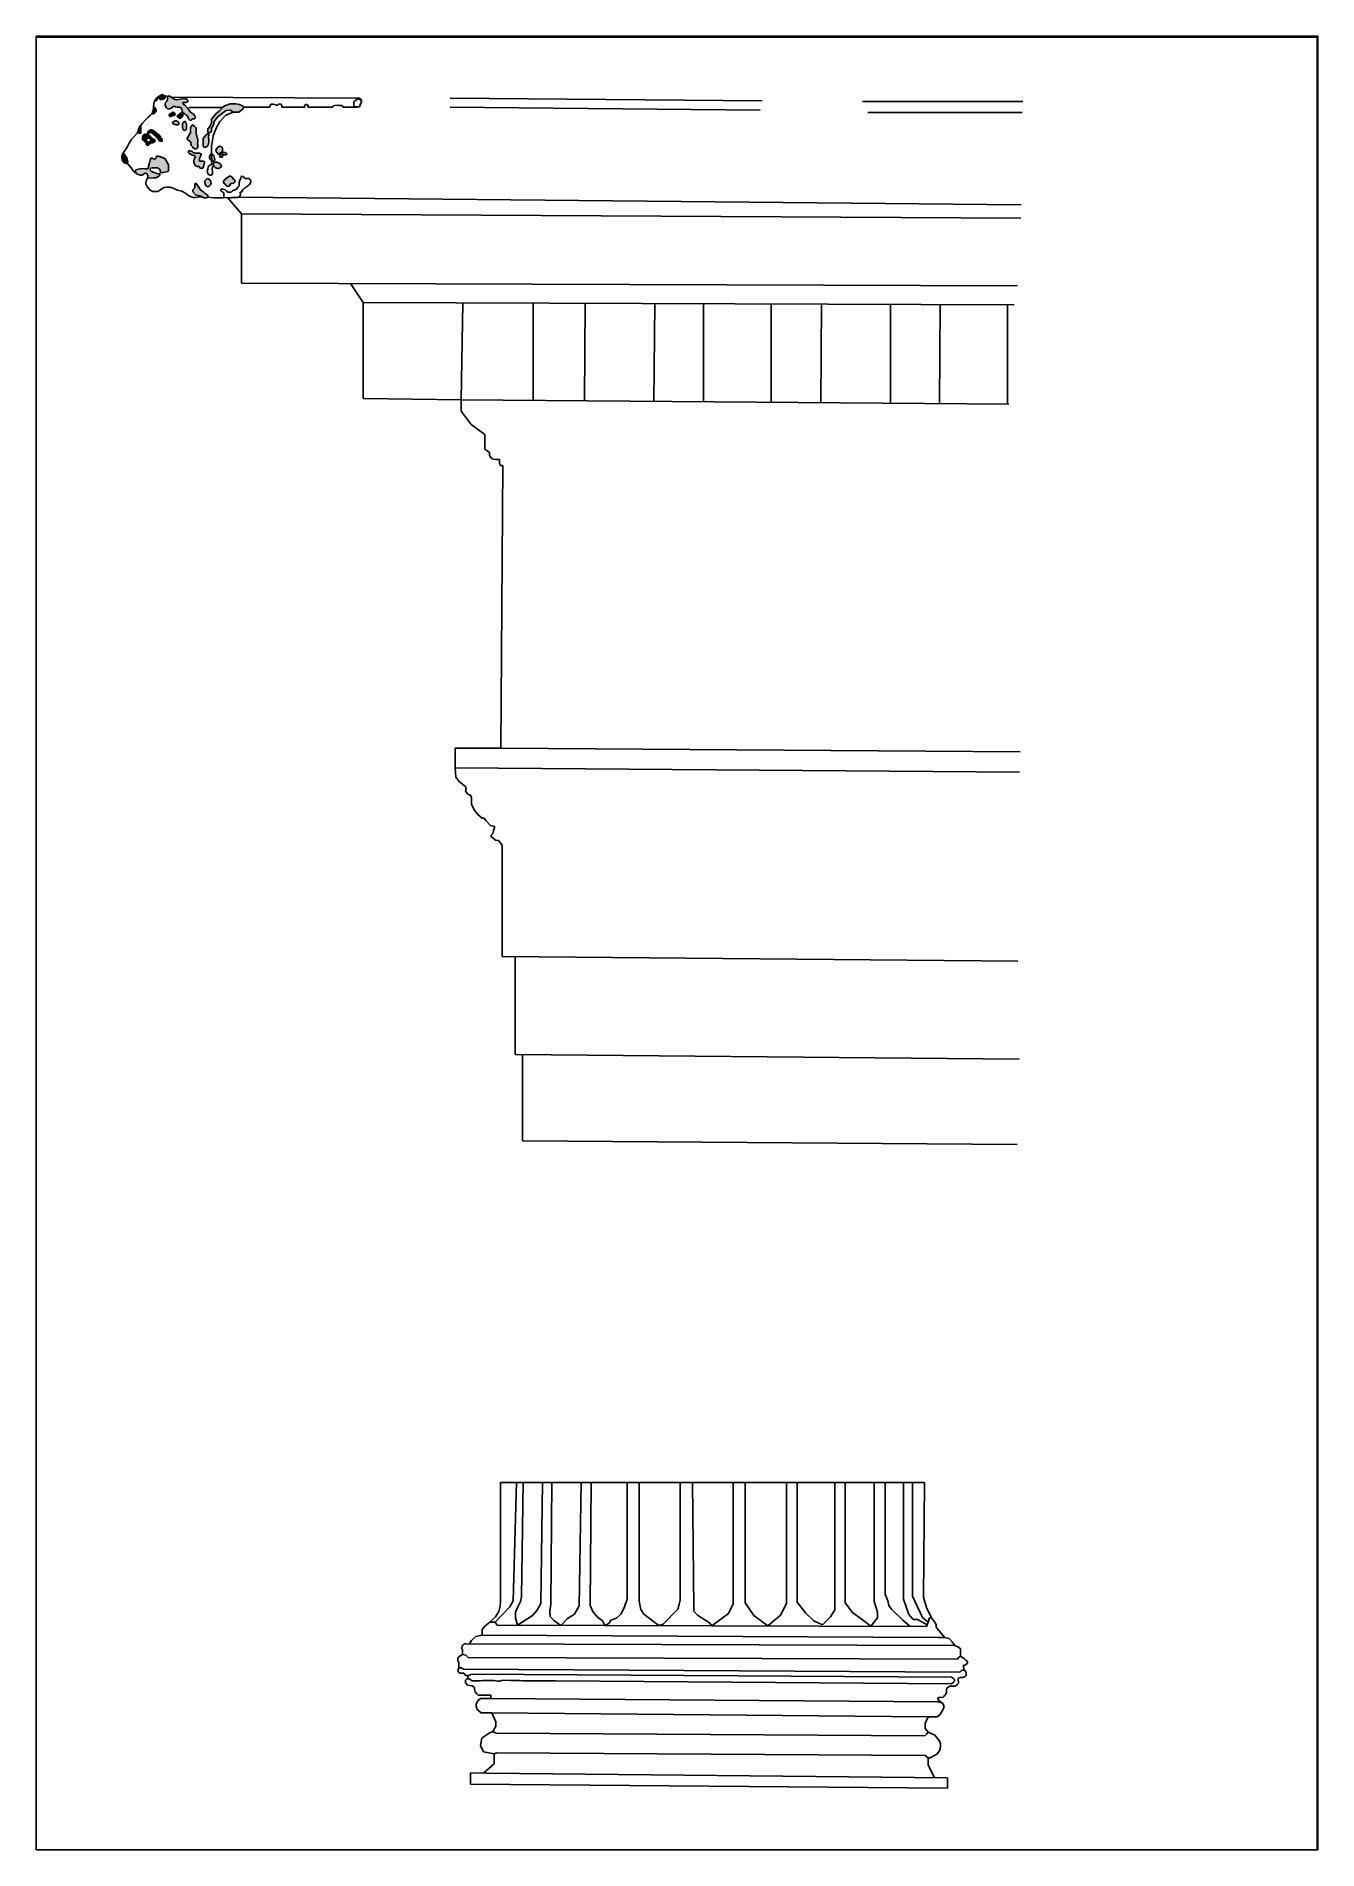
# Model space of a CAD drawing. Header units: inches. Extents: x 21.4 to 22.4, y 12.97 to 14.39.
import ezdxf

# ---------------------------------------------------------------- set-up
doc = ezdxf.new("R2010")
doc.units = ezdxf.units.IN
doc.header["$MEASUREMENT"] = 0
doc.layers.add('foro', color=7, linetype='Continuous')
doc.layers.add('çziigi', color=10, linetype='Continuous')
picture_1 = doc.add_image_def('image1.jpg', size_in_pixel=(1984, 2806))
picture_2 = doc.add_image_def('image2.jpg', size_in_pixel=(1984, 2806))

msp = doc.modelspace()

# ---------------------------------------------------------------- hatches: boundary and pattern name
at = {"layer": 'çziigi'}
h = msp.add_hatch(color=256, dxfattribs=at)
h.dxf.hatch_style = 1
h.paths.add_polyline_path([(21.4966, 14.3409), (21.4957, 14.3418), (21.4941, 14.3426), (21.493, 14.3417), (21.4908, 14.3403), (21.4892, 14.3386), (21.4891, 14.3384), (21.4891, 14.338), (21.4893, 14.3378), (21.4896, 14.3378), (21.4901, 14.3378), (21.4903, 14.338), (21.4906, 14.3386), (21.4911, 14.3397), (21.4919, 14.3397), (21.4924, 14.3393), (21.4929, 14.3387), (21.4945, 14.3385), (21.4955, 14.3388), (21.4961, 14.3393), (21.4967, 14.3399)])
h = msp.add_hatch(color=256, dxfattribs=at)
h.dxf.hatch_style = 1
h.paths.add_polyline_path([(21.5106, 14.3354), (21.5106, 14.3363), (21.5125, 14.3363), (21.5145, 14.3368), (21.5145, 14.338), (21.5139, 14.3387), (21.5121, 14.3393), (21.5103, 14.339), (21.5084, 14.3389), (21.5059, 14.3383), (21.5045, 14.3387), (21.5031, 14.3391), (21.5007, 14.3409), (21.4996, 14.3415), (21.499, 14.3413), (21.4989, 14.341), (21.4986, 14.3395), (21.4986, 14.3381), (21.4979, 14.3372), (21.497, 14.3363), (21.4966, 14.335), (21.4968, 14.3338), (21.4977, 14.3322), (21.4986, 14.3314), (21.5, 14.3313), (21.5013, 14.3318), (21.5027, 14.3329), (21.5037, 14.3333), (21.5049, 14.3329), (21.5062, 14.3326), (21.5078, 14.3326), (21.5086, 14.3324), (21.5091, 14.332), (21.5095, 14.3315), (21.5098, 14.3304), (21.51, 14.3296), (21.5105, 14.3283), (21.5111, 14.3278), (21.5121, 14.3273), (21.5129, 14.3267), (21.5138, 14.3258), (21.5147, 14.3246), (21.5149, 14.3235), (21.5154, 14.323), (21.5159, 14.3225), (21.5167, 14.3225), (21.5173, 14.3228), (21.5178, 14.3233), (21.5184, 14.3236), (21.52, 14.3236), (21.5201, 14.3249), (21.5198, 14.3259), (21.5189, 14.3272), (21.5164, 14.3286), (21.5141, 14.3322), (21.5127, 14.3336)])
h = msp.add_hatch(color=256, dxfattribs=at)
h.dxf.hatch_style = 1
h.paths.add_polyline_path([(21.558, 14.3327), (21.557, 14.3337), (21.5547, 14.3348), (21.552, 14.3353), (21.5475, 14.3353), (21.5445, 14.3342), (21.5431, 14.3337), (21.5416, 14.3324), (21.5388, 14.3295), (21.5362, 14.3275), (21.5342, 14.3249), (21.533, 14.3232), (21.533, 14.3202), (21.5317, 14.3175), (21.5299, 14.3158), (21.5299, 14.3135), (21.5304, 14.3123), (21.5329, 14.3134), (21.5329, 14.3161), (21.5344, 14.3185), (21.535, 14.3213), (21.5366, 14.3234), (21.5383, 14.3256), (21.5414, 14.3279), (21.5443, 14.33), (21.5478, 14.3303), (21.5497, 14.3288), (21.5541, 14.3288), (21.5575, 14.3313)])
h.paths.add_polyline_path([(21.5416, 14.2988), (21.5416, 14.3008), (21.5403, 14.302), (21.5392, 14.3023), (21.5379, 14.3015), (21.537, 14.3003), (21.5364, 14.299), (21.5366, 14.2979), (21.5373, 14.2969), (21.538, 14.296), (21.5388, 14.2958), (21.5394, 14.2966), (21.5405, 14.2972), (21.5413, 14.2976)])
h.paths.add_polyline_path([(21.5449, 14.296), (21.5445, 14.2965), (21.544, 14.297), (21.5429, 14.2974), (21.5417, 14.2971), (21.5413, 14.2964), (21.5413, 14.2956), (21.5415, 14.2951), (21.5423, 14.2953), (21.5438, 14.2953), (21.5449, 14.2957)])
h.paths.add_polyline_path([(21.5416, 14.2945), (21.5413, 14.2956), (21.5402, 14.2956), (21.5393, 14.2956), (21.5393, 14.2946), (21.5395, 14.2935), (21.5411, 14.2935), (21.5416, 14.2939)])
h.paths.add_polyline_path([(21.5328, 14.2965), (21.5313, 14.2944), (21.5313, 14.2928), (21.5323, 14.2914), (21.5332, 14.2906)])
h.paths.add_polyline_path([(21.5402, 14.2879), (21.5389, 14.289), (21.5371, 14.2898), (21.5361, 14.2898), (21.5352, 14.2895), (21.5348, 14.2892), (21.5343, 14.2887), (21.5341, 14.2884), (21.5341, 14.2878), (21.5344, 14.287), (21.535, 14.2864), (21.5357, 14.2855), (21.5369, 14.2851), (21.5379, 14.2848), (21.5388, 14.2848), (21.5395, 14.2853), (21.5404, 14.2861), (21.5408, 14.2869)])
h.paths.add_polyline_path([(21.5513, 14.2744), (21.5512, 14.2756), (21.55, 14.2765), (21.549, 14.2779), (21.5474, 14.2789), (21.5456, 14.2779), (21.5425, 14.2755), (21.5423, 14.2747), (21.5422, 14.2736), (21.5434, 14.2728), (21.5442, 14.2718), (21.5451, 14.2709), (21.5463, 14.2708), (21.5476, 14.2725), (21.5482, 14.2732), (21.5496, 14.2731), (21.5505, 14.2735)])
h.paths.add_polyline_path([(21.5325, 14.2733), (21.5323, 14.2743), (21.5318, 14.2753), (21.531, 14.2763), (21.53, 14.2769), (21.5292, 14.2766), (21.5278, 14.2751), (21.5276, 14.2737), (21.5279, 14.2724), (21.5284, 14.2716), (21.5291, 14.2709), (21.5302, 14.2705), (21.5311, 14.271), (21.532, 14.2719)])
h.paths.add_polyline_path([(21.5353, 14.2929), (21.5351, 14.2939), (21.5348, 14.2949), (21.534, 14.2955), (21.5335, 14.2959), (21.5335, 14.2962), (21.5328, 14.2965), (21.5332, 14.2906), (21.5343, 14.2902), (21.5353, 14.2909), (21.5355, 14.2919)])
h = msp.add_hatch(color=256, dxfattribs=at)
h.dxf.hatch_style = 1
h.paths.add_polyline_path([(21.4897, 14.33), (21.4893, 14.3287), (21.4885, 14.3279), (21.4875, 14.3274), (21.4869, 14.3274), (21.4865, 14.3278), (21.4872, 14.3294), (21.4875, 14.3316), (21.4881, 14.3323), (21.4886, 14.3323), (21.4892, 14.3316), (21.4897, 14.331)])
h = msp.add_hatch(color=256, dxfattribs=at)
h.dxf.hatch_style = 1
h.paths.add_polyline_path([(21.5032, 14.3287), (21.5026, 14.3287), (21.4997, 14.3267), (21.5008, 14.3251), (21.5027, 14.3261), (21.504, 14.3262), (21.5049, 14.327)])
h.paths.add_polyline_path([(21.5106, 14.326), (21.5106, 14.3276), (21.5102, 14.3279), (21.5086, 14.3283), (21.5063, 14.3262), (21.5058, 14.3257), (21.5081, 14.3237), (21.5092, 14.3244)])
h = msp.add_hatch(color=256, dxfattribs=at)
h.dxf.hatch_style = 1
h.paths.add_polyline_path([(21.5075, 14.3205), (21.5071, 14.321), (21.5064, 14.3215), (21.5053, 14.322), (21.5046, 14.3219), (21.5035, 14.3214), (21.5025, 14.3207), (21.5025, 14.3203), (21.5028, 14.32), (21.503, 14.3195), (21.5044, 14.319), (21.5053, 14.3187), (21.5067, 14.3189), (21.5072, 14.3192), (21.5075, 14.3196), (21.5075, 14.32)])
h.paths.add_polyline_path([(21.5134, 14.3176), (21.5134, 14.3184), (21.5134, 14.3193), (21.513, 14.3204), (21.5126, 14.3207), (21.5123, 14.3214), (21.5118, 14.3214), (21.5114, 14.3212), (21.5112, 14.3206), (21.5103, 14.32), (21.5102, 14.3195), (21.5102, 14.3187), (21.5102, 14.3177), (21.5102, 14.317), (21.5102, 14.3165), (21.5104, 14.3161), (21.5104, 14.3156), (21.5108, 14.3152), (21.5108, 14.3149), (21.5112, 14.3146), (21.5118, 14.3145), (21.5124, 14.3147), (21.5129, 14.315), (21.5134, 14.3155), (21.5134, 14.3167)])
h.paths.add_polyline_path([(21.5216, 14.3092), (21.5214, 14.3095), (21.5214, 14.3098), (21.5214, 14.3101), (21.5214, 14.3105), (21.5213, 14.3108), (21.5212, 14.3111), (21.521, 14.3118), (21.521, 14.3123), (21.521, 14.313), (21.521, 14.3137), (21.521, 14.3149), (21.521, 14.3159), (21.5208, 14.3165), (21.5205, 14.3168), (21.5199, 14.3173), (21.5194, 14.3179), (21.519, 14.3184), (21.5185, 14.3187), (21.5177, 14.3186), (21.5173, 14.3179), (21.517, 14.3174), (21.5165, 14.3165), (21.5165, 14.315), (21.5165, 14.3139), (21.5168, 14.3128), (21.5162, 14.3125), (21.5155, 14.3113), (21.5151, 14.3106), (21.5149, 14.3099), (21.5145, 14.3092), (21.514, 14.3083), (21.514, 14.3078), (21.5143, 14.3071), (21.5146, 14.3068), (21.5152, 14.3065), (21.5157, 14.3061), (21.5163, 14.3058), (21.5166, 14.3055), (21.5168, 14.3049), (21.5168, 14.3044), (21.5168, 14.3039), (21.517, 14.3033), (21.5171, 14.3026), (21.5175, 14.3021), (21.518, 14.3017), (21.5185, 14.301), (21.5191, 14.3006), (21.5199, 14.3001), (21.5207, 14.3001), (21.5215, 14.3004), (21.522, 14.3009), (21.5223, 14.3015), (21.5223, 14.3023), (21.5223, 14.3031), (21.522, 14.304), (21.5223, 14.3059), (21.5223, 14.3068), (21.5223, 14.3072), (21.5223, 14.3075), (21.5221, 14.3078), (21.522, 14.3081), (21.5218, 14.3084), (21.5216, 14.3089)])
h.paths.add_polyline_path([(21.5308, 14.3057), (21.5308, 14.307), (21.5306, 14.3093), (21.5308, 14.3108), (21.5307, 14.3117), (21.5299, 14.3118), (21.5288, 14.3111), (21.527, 14.309), (21.5265, 14.308), (21.5265, 14.3065), (21.5263, 14.3053), (21.5263, 14.3029), (21.5265, 14.302), (21.5278, 14.3011), (21.5289, 14.3016), (21.5298, 14.3023), (21.5306, 14.3037)])
h.paths.add_polyline_path([(21.5243, 14.2941), (21.5243, 14.2946), (21.5247, 14.2955), (21.5247, 14.2961), (21.5236, 14.2968), (21.5218, 14.2968), (21.5201, 14.2968), (21.5193, 14.2971), (21.5186, 14.2973), (21.5179, 14.2979), (21.517, 14.2983), (21.516, 14.2986), (21.5153, 14.2986), (21.515, 14.2986), (21.515, 14.2977), (21.515, 14.2971), (21.5153, 14.2966), (21.5156, 14.2962), (21.5161, 14.2961), (21.5185, 14.2949), (21.5197, 14.2949), (21.5205, 14.2941), (21.5198, 14.2928), (21.5194, 14.292), (21.519, 14.2905), (21.519, 14.2894), (21.5195, 14.2883), (21.52, 14.2872), (21.5209, 14.2868), (21.5218, 14.2863), (21.5226, 14.2863), (21.5232, 14.2863), (21.5234, 14.2858), (21.5237, 14.2853), (21.524, 14.2851), (21.5255, 14.2851), (21.5261, 14.2851), (21.5264, 14.2856), (21.5267, 14.2864), (21.527, 14.2871), (21.527, 14.288), (21.5273, 14.2889), (21.5273, 14.29), (21.5268, 14.2904), (21.5257, 14.2904), (21.5247, 14.2904), (21.5239, 14.2904), (21.5235, 14.2906), (21.5235, 14.2912), (21.5235, 14.2919), (21.5235, 14.2924), (21.5235, 14.293), (21.524, 14.2936)])
h.paths.add_polyline_path([(21.5268, 14.2662), (21.5256, 14.2671), (21.5241, 14.2683), (21.5226, 14.2709), (21.5206, 14.2732), (21.5199, 14.2727), (21.5199, 14.2714), (21.5198, 14.2696), (21.5184, 14.2681), (21.5184, 14.2666), (21.5203, 14.2642), (21.5223, 14.2636), (21.5239, 14.2633), (21.5256, 14.2627), (21.5272, 14.2619), (21.5287, 14.2618), (21.5298, 14.2621), (21.5303, 14.2628), (21.5301, 14.2636), (21.5291, 14.2645), (21.528, 14.2653)])
h = msp.add_hatch(color=256, dxfattribs=at)
h.dxf.hatch_style = 1
h.paths.add_polyline_path([(21.4777, 14.3184), (21.4768, 14.3173), (21.4758, 14.3149), (21.4751, 14.3125), (21.4761, 14.3124), (21.4777, 14.3124)])
h = msp.add_hatch(color=256, dxfattribs=at)
h.dxf.hatch_style = 1
h.paths.add_polyline_path([(21.4843, 14.3105), (21.4836, 14.3111), (21.4828, 14.3116), (21.482, 14.3116), (21.481, 14.3115), (21.4804, 14.3112), (21.4798, 14.3108), (21.4793, 14.3104), (21.4792, 14.3098), (21.479, 14.3089), (21.479, 14.3077), (21.4796, 14.3069), (21.4805, 14.3059), (21.4814, 14.3051), (21.4816, 14.3049), (21.4818, 14.3037), (21.482, 14.3034), (21.4824, 14.303), (21.4831, 14.3029), (21.4838, 14.303), (21.4843, 14.3035), (21.4847, 14.304), (21.4851, 14.3044), (21.4856, 14.3046), (21.4859, 14.3048), (21.4868, 14.3049), (21.4876, 14.305), (21.4882, 14.3054), (21.4886, 14.3058), (21.4888, 14.3065), (21.4886, 14.307), (21.4881, 14.3075), (21.4872, 14.308), (21.4864, 14.3085), (21.4856, 14.3091), (21.4852, 14.3097)])
h.paths.add_polyline_path([(21.4822, 14.3079), (21.4825, 14.308), (21.4827, 14.3081), (21.4827, 14.3084), (21.483, 14.3084), (21.4833, 14.3085), (21.4835, 14.3084), (21.4837, 14.3085), (21.4843, 14.3085), (21.4845, 14.3085), (21.4848, 14.3085), (21.4848, 14.3084), (21.4849, 14.3082), (21.4849, 14.308), (21.4851, 14.308), (21.4853, 14.3079), (21.4853, 14.3078), (21.4852, 14.3074), (21.4852, 14.3072), (21.4852, 14.3069), (21.4852, 14.3064), (21.4852, 14.3061), (21.4851, 14.3059), (21.4849, 14.3059), (21.4847, 14.3058), (21.4846, 14.3056), (21.4845, 14.3054), (21.4842, 14.3054), (21.4838, 14.3054), (21.4834, 14.3054), (21.483, 14.3056), (21.4827, 14.3059), (21.4823, 14.3062), (21.4821, 14.3066), (21.482, 14.307), (21.482, 14.3073), (21.4821, 14.3076)], flags=16)
h = msp.add_hatch(color=256, dxfattribs=at)
h.dxf.hatch_style = 1
h.paths.add_polyline_path([(21.4879, 14.3141), (21.4868, 14.3147), (21.486, 14.3149), (21.4854, 14.3149), (21.4844, 14.3145), (21.4836, 14.3139), (21.4833, 14.3135), (21.4831, 14.3131), (21.4831, 14.3125), (21.4833, 14.312), (21.4835, 14.3117), (21.4838, 14.3117), (21.4843, 14.3122), (21.485, 14.3128), (21.4859, 14.3128), (21.4866, 14.3124), (21.4874, 14.3116), (21.4884, 14.3108), (21.4894, 14.3098), (21.4904, 14.3089), (21.491, 14.308), (21.4917, 14.307), (21.4924, 14.3061), (21.4935, 14.3058), (21.4943, 14.3062), (21.4945, 14.3072), (21.4942, 14.3082), (21.4932, 14.3093), (21.4922, 14.3105), (21.4907, 14.3118), (21.4894, 14.3129)])
h = msp.add_hatch(color=256, dxfattribs=at)
h.dxf.hatch_style = 1
h.paths.add_polyline_path([(21.4665, 14.2933), (21.4661, 14.2941), (21.4656, 14.295), (21.4651, 14.2959), (21.4647, 14.2963), (21.4641, 14.2961), (21.4637, 14.2957), (21.4634, 14.2952), (21.463, 14.2947), (21.4628, 14.2938), (21.4631, 14.2919), (21.4636, 14.2904), (21.4644, 14.2894), (21.4656, 14.2889), (21.4666, 14.2889), (21.4672, 14.2893), (21.4676, 14.29), (21.4674, 14.2911), (21.467, 14.2921)])
h = msp.add_hatch(color=256, dxfattribs=at)
h.dxf.hatch_style = 1
h.paths.add_polyline_path([(21.4925, 14.2805), (21.4914, 14.2807), (21.4899, 14.2809), (21.4889, 14.2814), (21.4881, 14.2817), (21.4874, 14.2819), (21.4869, 14.2822), (21.4859, 14.2826), (21.4855, 14.2829), (21.4853, 14.2832), (21.485, 14.2834), (21.4849, 14.2839), (21.4849, 14.2844), (21.4854, 14.285), (21.4866, 14.2854), (21.489, 14.2854), (21.4908, 14.2852), (21.492, 14.2845), (21.4928, 14.2834), (21.4932, 14.2817), (21.4941, 14.2814), (21.495, 14.2815), (21.4964, 14.2818), (21.4976, 14.2821), (21.4985, 14.2825), (21.4992, 14.283), (21.4992, 14.2838), (21.4992, 14.2861), (21.4992, 14.2873), (21.4989, 14.2887), (21.4978, 14.2906), (21.4967, 14.2922), (21.4947, 14.2933), (21.4904, 14.2947), (21.4894, 14.2931), (21.4896, 14.2929), (21.4886, 14.2918), (21.4878, 14.2922), (21.4858, 14.293), (21.485, 14.2913), (21.4844, 14.2893), (21.4838, 14.2865), (21.4837, 14.2853), (21.4827, 14.2846), (21.481, 14.2846), (21.4786, 14.2848), (21.476, 14.2843), (21.4739, 14.2838), (21.4735, 14.2826), (21.4737, 14.2813), (21.4745, 14.2807), (21.4773, 14.2795), (21.4788, 14.2795), (21.4798, 14.2803), (21.4806, 14.2809), (21.4813, 14.2812), (21.4824, 14.2808), (21.4833, 14.2792), (21.4831, 14.2779), (21.4828, 14.2773), (21.4877, 14.2774), (21.4894, 14.2774), (21.4909, 14.2783), (21.4922, 14.2792), (21.4928, 14.2797)])

# ---------------------------------------------------------------- linework, layer by layer
at = {"layer": 'foro'}
msp.add_line((21.6513, 14.1803), (22.1596, 14.1784), dxfattribs=at)
at = {"layer": 'çziigi'}
for p, q in [((21.4877, 14.3335), (21.4875, 14.3316)), ((21.4881, 14.3362), (21.4877, 14.3335)), ((21.4892, 14.3386), (21.4881, 14.3362)), ((21.4891, 14.338), (21.4891, 14.3384)), ((21.4893, 14.3378), (21.4891, 14.338)), ((21.4908, 14.3403), (21.4892, 14.3386)), ((21.4896, 14.3378), (21.4893, 14.3378)), ((21.4901, 14.3378), (21.4896, 14.3378)), ((21.4903, 14.338), (21.4901, 14.3378)), ((21.4906, 14.3386), (21.4903, 14.338)), ((21.4911, 14.3397), (21.4906, 14.3386)), ((21.493, 14.3417), (21.4908, 14.3403)), ((21.4919, 14.3397), (21.4911, 14.3397)), ((21.4924, 14.3393), (21.4919, 14.3397)), ((21.4929, 14.3387), (21.4924, 14.3393)), ((21.4945, 14.3385), (21.4929, 14.3387)), ((21.493, 14.3417), (21.4941, 14.3426)), ((21.4941, 14.3426), (21.4957, 14.3418)), ((21.4955, 14.3388), (21.4945, 14.3385)), ((21.4961, 14.3393), (21.4955, 14.3388)), ((21.4957, 14.3418), (21.4966, 14.3409)), ((21.4957, 14.3418), (21.4989, 14.341)), ((21.4967, 14.3399), (21.4961, 14.3393)), ((21.4966, 14.3409), (21.4967, 14.3399)), ((21.4966, 14.335), (21.497, 14.3363)), ((21.4968, 14.3338), (21.4966, 14.335)), ((21.4977, 14.3322), (21.4968, 14.3338)), ((21.497, 14.3363), (21.4979, 14.3372)), ((21.4979, 14.3372), (21.4986, 14.3381)), ((21.4986, 14.3395), (21.4989, 14.341)), ((21.4986, 14.3381), (21.4986, 14.3395)), ((21.4989, 14.341), (21.499, 14.3413)), ((21.499, 14.3413), (21.4996, 14.3415)), ((21.4996, 14.3415), (21.5007, 14.3409)), ((21.5007, 14.3409), (21.5031, 14.3391)), ((21.5014, 14.3404), (21.6462, 14.3397)), ((21.5031, 14.3391), (21.5045, 14.3387)), ((21.5045, 14.3387), (21.5059, 14.3383)), ((21.5059, 14.3383), (21.5084, 14.3389)), ((21.5084, 14.3389), (21.5103, 14.339)), ((21.5103, 14.339), (21.5121, 14.3393)), ((21.5125, 14.3363), (21.5106, 14.3363)), ((21.5106, 14.3363), (21.5106, 14.3354)), ((21.5106, 14.3354), (21.5127, 14.3336)), ((21.5121, 14.3393), (21.5139, 14.3387)), ((21.5145, 14.3368), (21.5125, 14.3363)), ((21.5127, 14.3336), (21.5141, 14.3322)), ((21.5139, 14.3387), (21.5145, 14.338)), ((21.5145, 14.338), (21.5145, 14.3368)), ((21.5431, 14.3337), (21.5416, 14.3324)), ((21.5445, 14.3342), (21.5431, 14.3337)), ((21.5475, 14.3353), (21.5445, 14.3342)), ((21.552, 14.3353), (21.5475, 14.3353)), ((21.5547, 14.3348), (21.552, 14.3353)), ((21.557, 14.3337), (21.5547, 14.3348)), ((21.558, 14.3327), (21.557, 14.3337)), ((21.5784, 14.334), (21.5798, 14.3349)), ((21.5784, 14.3327), (21.5784, 14.334)), ((21.5798, 14.3349), (21.5808, 14.3349)), ((21.5808, 14.3349), (21.5825, 14.3347)), ((21.5825, 14.3347), (21.5832, 14.3342)), ((21.5832, 14.3342), (21.584, 14.3342)), ((21.584, 14.3342), (21.5847, 14.3345)), ((21.5847, 14.3345), (21.5857, 14.3349)), ((21.5857, 14.3349), (21.5867, 14.3351)), ((21.5867, 14.3351), (21.5879, 14.3339)), ((21.5879, 14.3339), (21.5879, 14.3327)), ((21.6056, 14.3337), (21.6062, 14.3346)), ((21.6057, 14.3327), (21.6056, 14.3337)), ((21.6062, 14.3346), (21.607, 14.3346)), ((21.607, 14.3346), (21.6083, 14.3342)), ((21.6084, 14.3339), (21.6081, 14.3333)), ((21.6083, 14.3342), (21.6084, 14.3339)), ((21.6275, 14.3327), (21.6279, 14.3336)), ((21.6279, 14.3336), (21.6292, 14.3339)), ((21.6292, 14.3339), (21.631, 14.3341)), ((21.631, 14.3341), (21.6324, 14.334)), ((21.6324, 14.334), (21.6343, 14.3338)), ((21.6343, 14.3338), (21.6353, 14.3334)), ((21.6441, 14.3367), (21.6448, 14.3375)), ((21.6441, 14.3355), (21.6441, 14.3367)), ((21.6441, 14.3341), (21.6441, 14.3355)), ((21.6441, 14.3332), (21.6441, 14.3341)), ((21.6448, 14.3375), (21.646, 14.3384)), ((21.646, 14.3384), (21.6475, 14.339)), ((21.6462, 14.3397), (21.6488, 14.3397)), ((21.6475, 14.339), (21.6492, 14.3384)), ((21.649, 14.3343), (21.6484, 14.3329)), ((21.6488, 14.3397), (21.6501, 14.3381)), ((21.6501, 14.3367), (21.649, 14.3343)), ((21.6492, 14.3384), (21.6501, 14.3367)), ((21.6501, 14.3381), (21.6501, 14.3367)), ((21.9628, 14.3376), (21.7191, 14.3397)), ((22.0412, 14.337), (22.1662, 14.337)), ((21.479, 14.32), (21.4768, 14.3173)), ((21.4813, 14.3226), (21.479, 14.32)), ((21.4835, 14.3248), (21.4813, 14.3226)), ((21.485, 14.3262), (21.4835, 14.3248)), ((21.4865, 14.3277), (21.485, 14.3262)), ((21.4872, 14.3294), (21.4865, 14.3277)), ((21.4869, 14.3274), (21.4865, 14.3278)), ((21.4875, 14.3274), (21.4869, 14.3274)), ((21.4875, 14.3316), (21.4872, 14.3294)), ((21.4875, 14.3316), (21.4881, 14.3323)), ((21.4885, 14.3279), (21.4875, 14.3274)), ((21.4881, 14.3323), (21.4886, 14.3323)), ((21.4893, 14.3287), (21.4885, 14.3279)), ((21.4886, 14.3323), (21.4892, 14.3316)), ((21.4892, 14.3316), (21.4897, 14.331)), ((21.4897, 14.33), (21.4893, 14.3287)), ((21.4897, 14.331), (21.4897, 14.33)), ((21.4986, 14.3314), (21.4977, 14.3322)), ((21.5, 14.3313), (21.4986, 14.3314)), ((21.4997, 14.3267), (21.5026, 14.3287)), ((21.5008, 14.3251), (21.4997, 14.3267)), ((21.5013, 14.3318), (21.5, 14.3313)), ((21.5027, 14.3261), (21.5008, 14.3251)), ((21.5027, 14.3329), (21.5013, 14.3318)), ((21.5025, 14.3207), (21.5035, 14.3214)), ((21.5025, 14.3203), (21.5025, 14.3207)), ((21.5028, 14.32), (21.5025, 14.3203)), ((21.5026, 14.3287), (21.5032, 14.3287)), ((21.5037, 14.3333), (21.5027, 14.3329)), ((21.504, 14.3262), (21.5027, 14.3261)), ((21.503, 14.3195), (21.5028, 14.32)), ((21.5044, 14.319), (21.503, 14.3195)), ((21.5032, 14.3287), (21.5049, 14.327)), ((21.5035, 14.3214), (21.5046, 14.3219)), ((21.5049, 14.3329), (21.5037, 14.3333)), ((21.5049, 14.327), (21.504, 14.3262)), ((21.5046, 14.3219), (21.5053, 14.322)), ((21.5062, 14.3326), (21.5049, 14.3329)), ((21.5053, 14.322), (21.5064, 14.3215)), ((21.5058, 14.3257), (21.5063, 14.3262)), ((21.5081, 14.3237), (21.5058, 14.3257)), ((21.5078, 14.3326), (21.5062, 14.3326)), ((21.5063, 14.3262), (21.5086, 14.3283)), ((21.5064, 14.3215), (21.5071, 14.321)), ((21.5071, 14.321), (21.5075, 14.3205)), ((21.5075, 14.3196), (21.5072, 14.3192)), ((21.5075, 14.3205), (21.5075, 14.32)), ((21.5075, 14.32), (21.5075, 14.3196)), ((21.5086, 14.3324), (21.5078, 14.3326)), ((21.5092, 14.3244), (21.5081, 14.3237)), ((21.5091, 14.332), (21.5086, 14.3324)), ((21.5086, 14.3283), (21.5102, 14.3279)), ((21.5095, 14.3315), (21.5091, 14.332)), ((21.5106, 14.326), (21.5092, 14.3244)), ((21.5098, 14.3304), (21.5095, 14.3315)), ((21.51, 14.3296), (21.5098, 14.3304)), ((21.5105, 14.3283), (21.51, 14.3296)), ((21.5102, 14.3279), (21.5106, 14.3276)), ((21.5102, 14.3195), (21.5103, 14.32)), ((21.5102, 14.3187), (21.5102, 14.3195)), ((21.5103, 14.32), (21.5112, 14.3206)), ((21.5111, 14.3278), (21.5105, 14.3283)), ((21.5106, 14.3276), (21.5106, 14.326)), ((21.5121, 14.3273), (21.5111, 14.3278)), ((21.5112, 14.3206), (21.5114, 14.3212)), ((21.5114, 14.3212), (21.5118, 14.3214)), ((21.5118, 14.3214), (21.5123, 14.3214)), ((21.5129, 14.3267), (21.5121, 14.3273)), ((21.5123, 14.3214), (21.5126, 14.3207)), ((21.5126, 14.3207), (21.513, 14.3204)), ((21.5138, 14.3258), (21.5129, 14.3267)), ((21.513, 14.3204), (21.5134, 14.3193)), ((21.5147, 14.3246), (21.5138, 14.3258)), ((21.5141, 14.3322), (21.5164, 14.3286)), ((21.5149, 14.3235), (21.5147, 14.3246)), ((21.5154, 14.323), (21.5149, 14.3235)), ((21.5159, 14.3225), (21.5154, 14.323)), ((21.5155, 14.3324), (21.5416, 14.3324)), ((21.5167, 14.3225), (21.5159, 14.3225)), ((21.5164, 14.3286), (21.5189, 14.3272)), ((21.5173, 14.3228), (21.5167, 14.3225)), ((21.5178, 14.3233), (21.5173, 14.3228)), ((21.5184, 14.3236), (21.5178, 14.3233)), ((21.52, 14.3236), (21.5184, 14.3236)), ((21.5189, 14.3272), (21.5198, 14.3259)), ((21.5198, 14.3259), (21.5201, 14.3249)), ((21.5201, 14.3249), (21.52, 14.3236)), ((21.533, 14.3202), (21.5317, 14.3175)), ((21.5342, 14.3249), (21.533, 14.3232)), ((21.533, 14.3232), (21.533, 14.3202)), ((21.5362, 14.3275), (21.5342, 14.3249)), ((21.5344, 14.3185), (21.535, 14.3213)), ((21.535, 14.3213), (21.5366, 14.3234)), ((21.5388, 14.3295), (21.5362, 14.3275)), ((21.5366, 14.3234), (21.5383, 14.3256)), ((21.5366, 14.3163), (21.5395, 14.3213)), ((21.5383, 14.3256), (21.5414, 14.3279)), ((21.5416, 14.3324), (21.5388, 14.3295)), ((21.5395, 14.3213), (21.5441, 14.3263)), ((21.5414, 14.3279), (21.5443, 14.33)), ((21.5441, 14.3263), (21.5497, 14.3288)), ((21.5443, 14.33), (21.5478, 14.3303)), ((21.5478, 14.3303), (21.5497, 14.3288)), ((21.5497, 14.3288), (21.5541, 14.3288)), ((21.5541, 14.3288), (21.5575, 14.3313)), ((21.5575, 14.3313), (21.558, 14.3327)), ((21.558, 14.3327), (21.5624, 14.3327)), ((21.5624, 14.3327), (21.5784, 14.3327)), ((21.5879, 14.3327), (21.6057, 14.3327)), ((21.6081, 14.3333), (21.6081, 14.3327)), ((21.6081, 14.3327), (21.6275, 14.3327)), ((21.6353, 14.3334), (21.6353, 14.3327)), ((21.6353, 14.3327), (21.6464, 14.3327)), ((21.6456, 14.3329), (21.6441, 14.3332)), ((21.6484, 14.3329), (21.6456, 14.3329)), ((21.7191, 14.3327), (21.9613, 14.3303)), ((22.0453, 14.3284), (22.1657, 14.3284)), ((21.4701, 14.3072), (21.4686, 14.3046)), ((21.4726, 14.3098), (21.4701, 14.3072)), ((21.4751, 14.3125), (21.4726, 14.3098)), ((21.4758, 14.3149), (21.4751, 14.3125)), ((21.4751, 14.3125), (21.4761, 14.3124)), ((21.4768, 14.3173), (21.4758, 14.3149)), ((21.4761, 14.3124), (21.4777, 14.3124)), ((21.4777, 14.3124), (21.4777, 14.3184)), ((21.4792, 14.3098), (21.479, 14.3089)), ((21.479, 14.3089), (21.479, 14.3077)), ((21.479, 14.3077), (21.4796, 14.3069)), ((21.4793, 14.3104), (21.4792, 14.3098)), ((21.4798, 14.3108), (21.4793, 14.3104)), ((21.4796, 14.3069), (21.4805, 14.3059)), ((21.4804, 14.3112), (21.4798, 14.3108)), ((21.481, 14.3115), (21.4804, 14.3112)), ((21.4805, 14.3059), (21.4814, 14.3051)), ((21.482, 14.3116), (21.481, 14.3115)), ((21.4828, 14.3116), (21.482, 14.3116)), ((21.4821, 14.3076), (21.482, 14.3073)), ((21.482, 14.3073), (21.482, 14.307)), ((21.482, 14.307), (21.4821, 14.3066)), ((21.4822, 14.3079), (21.4821, 14.3076)), ((21.4821, 14.3066), (21.4823, 14.3062)), ((21.4825, 14.308), (21.4822, 14.3079)), ((21.4823, 14.3062), (21.4827, 14.3059)), ((21.4827, 14.3081), (21.4825, 14.308)), ((21.483, 14.3084), (21.4827, 14.3084)), ((21.4827, 14.3084), (21.4827, 14.3081)), ((21.4827, 14.3059), (21.483, 14.3056)), ((21.4836, 14.3111), (21.4828, 14.3116)), ((21.4833, 14.3085), (21.483, 14.3084)), ((21.483, 14.3056), (21.4834, 14.3054)), ((21.4833, 14.3135), (21.4831, 14.3131)), ((21.4831, 14.3131), (21.4831, 14.3125)), ((21.4831, 14.3125), (21.4833, 14.312)), ((21.4836, 14.3139), (21.4833, 14.3135)), ((21.4833, 14.312), (21.4835, 14.3117)), ((21.4835, 14.3084), (21.4833, 14.3085)), ((21.4834, 14.3054), (21.4838, 14.3054)), ((21.4835, 14.3117), (21.4838, 14.3117)), ((21.4837, 14.3085), (21.4835, 14.3084)), ((21.4844, 14.3145), (21.4836, 14.3139)), ((21.4843, 14.3105), (21.4836, 14.3111)), ((21.4843, 14.3085), (21.4837, 14.3085)), ((21.4837, 14.3085), (21.4837, 14.3085)), ((21.4838, 14.3117), (21.4843, 14.3122)), ((21.4838, 14.3054), (21.4842, 14.3054)), ((21.4842, 14.3054), (21.4845, 14.3054)), ((21.4843, 14.3122), (21.485, 14.3128)), ((21.4852, 14.3097), (21.4843, 14.3105)), ((21.4845, 14.3085), (21.4843, 14.3085)), ((21.4854, 14.3149), (21.4844, 14.3145)), ((21.4848, 14.3085), (21.4845, 14.3085)), ((21.4845, 14.3054), (21.4846, 14.3056)), ((21.4846, 14.3056), (21.4847, 14.3058)), ((21.4847, 14.3058), (21.4849, 14.3059)), ((21.4848, 14.3084), (21.4848, 14.3085)), ((21.4849, 14.3082), (21.4848, 14.3084)), ((21.4849, 14.308), (21.4849, 14.3082)), ((21.4851, 14.308), (21.4849, 14.308)), ((21.4849, 14.3059), (21.4851, 14.3059)), ((21.485, 14.3128), (21.4859, 14.3128)), ((21.4853, 14.3079), (21.4851, 14.308)), ((21.4851, 14.3059), (21.4852, 14.3061)), ((21.4856, 14.3091), (21.4852, 14.3097)), ((21.4852, 14.3074), (21.4853, 14.3078)), ((21.4852, 14.3072), (21.4852, 14.3074)), ((21.4852, 14.3069), (21.4852, 14.3072)), ((21.4852, 14.3064), (21.4852, 14.3069)), ((21.4852, 14.3061), (21.4852, 14.3064)), ((21.4853, 14.3078), (21.4853, 14.3079)), ((21.486, 14.3149), (21.4854, 14.3149)), ((21.4864, 14.3085), (21.4856, 14.3091)), ((21.4859, 14.3128), (21.4866, 14.3124)), ((21.4868, 14.3147), (21.486, 14.3149)), ((21.4872, 14.308), (21.4864, 14.3085)), ((21.4866, 14.3124), (21.4874, 14.3116)), ((21.4879, 14.3141), (21.4868, 14.3147)), ((21.4881, 14.3075), (21.4872, 14.308)), ((21.4874, 14.3116), (21.4884, 14.3108)), ((21.4876, 14.305), (21.4882, 14.3054)), ((21.4894, 14.3129), (21.4879, 14.3141)), ((21.4886, 14.307), (21.4881, 14.3075)), ((21.4882, 14.3054), (21.4886, 14.3058)), ((21.4884, 14.3108), (21.4894, 14.3098)), ((21.4888, 14.3065), (21.4886, 14.307)), ((21.4886, 14.3058), (21.4888, 14.3065)), ((21.4907, 14.3118), (21.4894, 14.3129)), ((21.4894, 14.3098), (21.4904, 14.3089)), ((21.4904, 14.3089), (21.491, 14.308)), ((21.4922, 14.3105), (21.4907, 14.3118)), ((21.491, 14.308), (21.4917, 14.307)), ((21.4917, 14.307), (21.4924, 14.3061)), ((21.4932, 14.3093), (21.4922, 14.3105)), ((21.4924, 14.3061), (21.4935, 14.3058)), ((21.4942, 14.3082), (21.4932, 14.3093)), ((21.4935, 14.3058), (21.4943, 14.3062)), ((21.4945, 14.3072), (21.4942, 14.3082)), ((21.4943, 14.3062), (21.4945, 14.3072)), ((21.5053, 14.3187), (21.5044, 14.319)), ((21.5067, 14.3189), (21.5053, 14.3187)), ((21.5072, 14.3192), (21.5067, 14.3189)), ((21.5102, 14.3177), (21.5102, 14.3187)), ((21.5102, 14.317), (21.5102, 14.3177)), ((21.5102, 14.3165), (21.5102, 14.317)), ((21.5104, 14.3161), (21.5102, 14.3165)), ((21.5104, 14.3156), (21.5104, 14.3161)), ((21.5108, 14.3152), (21.5104, 14.3156)), ((21.5108, 14.3149), (21.5108, 14.3152)), ((21.5112, 14.3146), (21.5108, 14.3149)), ((21.5118, 14.3145), (21.5112, 14.3146)), ((21.5124, 14.3147), (21.5118, 14.3145)), ((21.5129, 14.315), (21.5124, 14.3147)), ((21.5134, 14.3155), (21.5129, 14.315)), ((21.5134, 14.3193), (21.5134, 14.3184)), ((21.5134, 14.3184), (21.5134, 14.3176)), ((21.5134, 14.3176), (21.5134, 14.3167)), ((21.5134, 14.3167), (21.5134, 14.3155)), ((21.514, 14.3083), (21.5145, 14.3092)), ((21.514, 14.3078), (21.514, 14.3083)), ((21.5143, 14.3071), (21.514, 14.3078)), ((21.5146, 14.3068), (21.5143, 14.3071)), ((21.5145, 14.3092), (21.5149, 14.3099)), ((21.5152, 14.3065), (21.5146, 14.3068)), ((21.5149, 14.3099), (21.5151, 14.3106)), ((21.5151, 14.3106), (21.5155, 14.3113)), ((21.5157, 14.3061), (21.5152, 14.3065)), ((21.5155, 14.3113), (21.5162, 14.3125)), ((21.5163, 14.3058), (21.5157, 14.3061)), ((21.5162, 14.3125), (21.5168, 14.3128)), ((21.5166, 14.3055), (21.5163, 14.3058)), ((21.5165, 14.3165), (21.517, 14.3174)), ((21.5165, 14.315), (21.5165, 14.3165)), ((21.5165, 14.3139), (21.5165, 14.315)), ((21.5168, 14.3128), (21.5165, 14.3139)), ((21.5168, 14.3049), (21.5166, 14.3055)), ((21.517, 14.3174), (21.5173, 14.3179)), ((21.5173, 14.3179), (21.5177, 14.3186)), ((21.5177, 14.3186), (21.5185, 14.3187)), ((21.5185, 14.3187), (21.519, 14.3184)), ((21.519, 14.3184), (21.5194, 14.3179)), ((21.5194, 14.3179), (21.5199, 14.3173)), ((21.5199, 14.3173), (21.5205, 14.3168)), ((21.5205, 14.3168), (21.5208, 14.3165)), ((21.5208, 14.3165), (21.521, 14.3159)), ((21.521, 14.3159), (21.521, 14.3149)), ((21.521, 14.3149), (21.521, 14.3137)), ((21.521, 14.3137), (21.521, 14.313)), ((21.521, 14.313), (21.521, 14.3123)), ((21.521, 14.3123), (21.521, 14.3118)), ((21.521, 14.3118), (21.5212, 14.3111)), ((21.5212, 14.3111), (21.5213, 14.3108)), ((21.5213, 14.3108), (21.5214, 14.3105)), ((21.5214, 14.3105), (21.5214, 14.3101)), ((21.5214, 14.3101), (21.5214, 14.3098)), ((21.5214, 14.3098), (21.5214, 14.3095)), ((21.5214, 14.3095), (21.5216, 14.3092)), ((21.5216, 14.3092), (21.5216, 14.3089)), ((21.5216, 14.3089), (21.5218, 14.3084)), ((21.5218, 14.3084), (21.522, 14.3081)), ((21.522, 14.3081), (21.5221, 14.3078)), ((21.5223, 14.3059), (21.522, 14.304)), ((21.5221, 14.3078), (21.5223, 14.3075)), ((21.5223, 14.3075), (21.5223, 14.3072)), ((21.5223, 14.3072), (21.5223, 14.3068)), ((21.5223, 14.3068), (21.5223, 14.3059)), ((21.5263, 14.3053), (21.5265, 14.3065)), ((21.5263, 14.3029), (21.5263, 14.3053)), ((21.5265, 14.308), (21.527, 14.309)), ((21.5265, 14.3065), (21.5265, 14.308)), ((21.527, 14.309), (21.5288, 14.3111)), ((21.5288, 14.3111), (21.5299, 14.3118)), ((21.5317, 14.3175), (21.5299, 14.3158)), ((21.5299, 14.3158), (21.5299, 14.3135)), ((21.5299, 14.3135), (21.5304, 14.3123)), ((21.5299, 14.3118), (21.5307, 14.3117)), ((21.5304, 14.3123), (21.5329, 14.3134)), ((21.5308, 14.3108), (21.5306, 14.3093)), ((21.5306, 14.3093), (21.5308, 14.307)), ((21.5308, 14.3057), (21.5306, 14.3037)), ((21.5307, 14.3117), (21.5308, 14.3108)), ((21.5308, 14.307), (21.5308, 14.3057)), ((21.5336, 14.3066), (21.5328, 14.3024)), ((21.5329, 14.3161), (21.5344, 14.3185)), ((21.5329, 14.3134), (21.5329, 14.3161)), ((21.5341, 14.3103), (21.5336, 14.3066)), ((21.5366, 14.3163), (21.5341, 14.3103)), ((21.4631, 14.2955), (21.4628, 14.2938)), ((21.4628, 14.2938), (21.4631, 14.2919)), ((21.4634, 14.2952), (21.463, 14.2947)), ((21.4638, 14.297), (21.4631, 14.2955)), ((21.4631, 14.2919), (21.4636, 14.2904)), ((21.4637, 14.2957), (21.4634, 14.2952)), ((21.4641, 14.2961), (21.4637, 14.2957)), ((21.4658, 14.2994), (21.4638, 14.297)), ((21.4647, 14.2963), (21.4641, 14.2961)), ((21.4651, 14.2959), (21.4647, 14.2963)), ((21.4656, 14.295), (21.4651, 14.2959)), ((21.4661, 14.2941), (21.4656, 14.295)), ((21.4674, 14.3019), (21.4658, 14.2994)), ((21.4665, 14.2933), (21.4661, 14.2941)), ((21.467, 14.2921), (21.4665, 14.2933)), ((21.4674, 14.2911), (21.467, 14.2921)), ((21.4686, 14.3046), (21.4674, 14.3019)), ((21.4676, 14.29), (21.4674, 14.2911)), ((21.4814, 14.3051), (21.4816, 14.3049)), ((21.4816, 14.3049), (21.4818, 14.3037)), ((21.4818, 14.3037), (21.482, 14.3034)), ((21.482, 14.3034), (21.4824, 14.303)), ((21.4824, 14.303), (21.4831, 14.3029)), ((21.4831, 14.3029), (21.4838, 14.303)), ((21.4838, 14.303), (21.4843, 14.3035)), ((21.4843, 14.3035), (21.4847, 14.304)), ((21.4844, 14.2893), (21.485, 14.2913)), ((21.4847, 14.304), (21.4851, 14.3044)), ((21.485, 14.2913), (21.4858, 14.293)), ((21.4851, 14.3044), (21.4856, 14.3046)), ((21.4856, 14.3046), (21.4859, 14.3048)), ((21.4858, 14.293), (21.4878, 14.2922)), ((21.4859, 14.3048), (21.4868, 14.3049)), ((21.4868, 14.3049), (21.4876, 14.305)), ((21.4878, 14.2922), (21.4886, 14.2918)), ((21.4886, 14.2918), (21.4896, 14.2929)), ((21.4894, 14.2931), (21.4904, 14.2947)), ((21.4896, 14.2929), (21.4894, 14.2931)), ((21.4904, 14.2947), (21.4947, 14.2933)), ((21.4947, 14.2933), (21.4967, 14.2922)), ((21.4967, 14.2922), (21.4978, 14.2906)), ((21.5153, 14.2986), (21.515, 14.2986)), ((21.515, 14.2986), (21.515, 14.2977)), ((21.515, 14.2977), (21.515, 14.2971)), ((21.515, 14.2971), (21.5153, 14.2966)), ((21.516, 14.2986), (21.5153, 14.2986)), ((21.5153, 14.2966), (21.5156, 14.2962)), ((21.5156, 14.2962), (21.5161, 14.2961)), ((21.517, 14.2983), (21.516, 14.2986)), ((21.5161, 14.2961), (21.5185, 14.2949)), ((21.5168, 14.3044), (21.5168, 14.3049)), ((21.5168, 14.3039), (21.5168, 14.3044)), ((21.517, 14.3033), (21.5168, 14.3039)), ((21.5171, 14.3026), (21.517, 14.3033)), ((21.5179, 14.2979), (21.517, 14.2983)), ((21.5175, 14.3021), (21.5171, 14.3026)), ((21.518, 14.3017), (21.5175, 14.3021)), ((21.5186, 14.2973), (21.5179, 14.2979)), ((21.5185, 14.301), (21.518, 14.3017)), ((21.5191, 14.3006), (21.5185, 14.301)), ((21.5185, 14.2949), (21.5197, 14.2949)), ((21.5193, 14.2971), (21.5186, 14.2973)), ((21.5194, 14.292), (21.519, 14.2905)), ((21.5199, 14.3001), (21.5191, 14.3006)), ((21.5201, 14.2968), (21.5193, 14.2971)), ((21.5198, 14.2928), (21.5194, 14.292)), ((21.5197, 14.2949), (21.5205, 14.2941)), ((21.5205, 14.2941), (21.5198, 14.2928)), ((21.5207, 14.3001), (21.5199, 14.3001)), ((21.5218, 14.2968), (21.5201, 14.2968)), ((21.5215, 14.3004), (21.5207, 14.3001)), ((21.522, 14.3009), (21.5215, 14.3004)), ((21.5236, 14.2968), (21.5218, 14.2968)), ((21.522, 14.304), (21.5223, 14.3031)), ((21.5223, 14.3015), (21.522, 14.3009)), ((21.5223, 14.3031), (21.5223, 14.3023)), ((21.5223, 14.3023), (21.5223, 14.3015)), ((21.5235, 14.293), (21.524, 14.2936)), ((21.5235, 14.2924), (21.5235, 14.293)), ((21.5235, 14.2919), (21.5235, 14.2924)), ((21.5235, 14.2912), (21.5235, 14.2919)), ((21.5235, 14.2906), (21.5235, 14.2912)), ((21.5247, 14.2961), (21.5236, 14.2968)), ((21.524, 14.2936), (21.5243, 14.2941)), ((21.5243, 14.2946), (21.5247, 14.2955)), ((21.5243, 14.2941), (21.5243, 14.2946)), ((21.5247, 14.2955), (21.5247, 14.2961)), ((21.5265, 14.302), (21.5263, 14.3029)), ((21.5278, 14.3011), (21.5265, 14.302)), ((21.5289, 14.3016), (21.5278, 14.3011)), ((21.5298, 14.3023), (21.5289, 14.3016)), ((21.5306, 14.3037), (21.5298, 14.3023)), ((21.5328, 14.2965), (21.5313, 14.2944)), ((21.5313, 14.2944), (21.5313, 14.2928)), ((21.5313, 14.2928), (21.5323, 14.2914)), ((21.5323, 14.2914), (21.5332, 14.2906)), ((21.5328, 14.3024), (21.5328, 14.2988)), ((21.5328, 14.2988), (21.5328, 14.2965)), ((21.5335, 14.2962), (21.5328, 14.2965)), ((21.5328, 14.2965), (21.5332, 14.2906)), ((21.5335, 14.2959), (21.5335, 14.2962)), ((21.534, 14.2955), (21.5335, 14.2959)), ((21.5348, 14.2949), (21.534, 14.2955)), ((21.5351, 14.2939), (21.5348, 14.2949)), ((21.5353, 14.2929), (21.5351, 14.2939)), ((21.5355, 14.2919), (21.5353, 14.2929)), ((21.5353, 14.2909), (21.5355, 14.2919)), ((21.5364, 14.299), (21.537, 14.3003)), ((21.5366, 14.2979), (21.5364, 14.299)), ((21.5373, 14.2969), (21.5366, 14.2979)), ((21.537, 14.3003), (21.5379, 14.3015)), ((21.538, 14.296), (21.5373, 14.2969)), ((21.5379, 14.3015), (21.5392, 14.3023)), ((21.5388, 14.2958), (21.538, 14.296)), ((21.5394, 14.2966), (21.5388, 14.2958)), ((21.5392, 14.3023), (21.5403, 14.302)), ((21.5393, 14.2946), (21.5393, 14.2956)), ((21.5393, 14.2956), (21.5402, 14.2956)), ((21.5395, 14.2935), (21.5393, 14.2946)), ((21.5405, 14.2972), (21.5394, 14.2966)), ((21.5411, 14.2935), (21.5395, 14.2935)), ((21.5402, 14.2956), (21.5413, 14.2956)), ((21.5403, 14.302), (21.5416, 14.3008)), ((21.5413, 14.2976), (21.5405, 14.2972)), ((21.5416, 14.2939), (21.5411, 14.2935)), ((21.5416, 14.2988), (21.5413, 14.2976)), ((21.5413, 14.2964), (21.5417, 14.2971)), ((21.5413, 14.2956), (21.5413, 14.2964)), ((21.5413, 14.2956), (21.5416, 14.2945)), ((21.5423, 14.2953), (21.5415, 14.2951)), ((21.5416, 14.3008), (21.5416, 14.2988)), ((21.5416, 14.2945), (21.5416, 14.2939)), ((21.5417, 14.2971), (21.5429, 14.2974)), ((21.5438, 14.2953), (21.5423, 14.2953)), ((21.5429, 14.2974), (21.544, 14.297)), ((21.5449, 14.2957), (21.5438, 14.2953)), ((21.544, 14.297), (21.5445, 14.2965)), ((21.5445, 14.2965), (21.5449, 14.296)), ((21.5449, 14.296), (21.5449, 14.2957)), ((21.4636, 14.2904), (21.4644, 14.2894)), ((21.4644, 14.2894), (21.4656, 14.2889)), ((21.4656, 14.2889), (21.4666, 14.2889)), ((21.4661, 14.2889), (21.4678, 14.2881)), ((21.4666, 14.2889), (21.4672, 14.2893)), ((21.4672, 14.2893), (21.4676, 14.29)), ((21.4678, 14.2881), (21.469, 14.2868)), ((21.469, 14.2868), (21.4702, 14.2852)), ((21.4702, 14.2852), (21.472, 14.2826)), ((21.472, 14.2826), (21.4745, 14.2807)), ((21.4735, 14.2826), (21.4739, 14.2838)), ((21.4737, 14.2813), (21.4735, 14.2826)), ((21.4739, 14.2838), (21.476, 14.2843)), ((21.4745, 14.2807), (21.4773, 14.2795)), ((21.476, 14.2843), (21.4786, 14.2848)), ((21.4773, 14.2795), (21.4788, 14.2795)), ((21.4786, 14.2848), (21.481, 14.2846)), ((21.4788, 14.2795), (21.4798, 14.2803)), ((21.4798, 14.2803), (21.4806, 14.2809)), ((21.4806, 14.2809), (21.4813, 14.2812)), ((21.481, 14.2846), (21.4827, 14.2846)), ((21.4813, 14.2812), (21.4824, 14.2808)), ((21.4824, 14.2808), (21.4833, 14.2792)), ((21.4831, 14.2779), (21.4826, 14.2768)), ((21.4827, 14.2846), (21.4837, 14.2853)), ((21.4877, 14.2774), (21.4828, 14.2773)), ((21.4833, 14.2792), (21.4831, 14.2779)), ((21.4837, 14.2853), (21.4838, 14.2865)), ((21.4838, 14.2865), (21.4844, 14.2893)), ((21.4854, 14.285), (21.4849, 14.2844)), ((21.4849, 14.2844), (21.4849, 14.2839)), ((21.4849, 14.2839), (21.485, 14.2834)), ((21.485, 14.2834), (21.4853, 14.2832)), ((21.4853, 14.2832), (21.4855, 14.2829)), ((21.4866, 14.2854), (21.4854, 14.285)), ((21.4855, 14.2829), (21.4859, 14.2826)), ((21.4859, 14.2826), (21.4869, 14.2822)), ((21.489, 14.2854), (21.4866, 14.2854)), ((21.4869, 14.2822), (21.4874, 14.2819)), ((21.4874, 14.2819), (21.4881, 14.2817)), ((21.4894, 14.2774), (21.4877, 14.2774)), ((21.4881, 14.2817), (21.4889, 14.2814)), ((21.4889, 14.2814), (21.4899, 14.2809)), ((21.4908, 14.2852), (21.489, 14.2854)), ((21.4909, 14.2783), (21.4894, 14.2774)), ((21.4899, 14.2809), (21.4914, 14.2807)), ((21.492, 14.2845), (21.4908, 14.2852)), ((21.4922, 14.2792), (21.4909, 14.2783)), ((21.4914, 14.2807), (21.4925, 14.2805)), ((21.4928, 14.2834), (21.492, 14.2845)), ((21.4928, 14.2797), (21.4922, 14.2792)), ((21.4925, 14.2805), (21.4928, 14.2797)), ((21.4932, 14.2817), (21.4928, 14.2834)), ((21.4941, 14.2814), (21.4932, 14.2817)), ((21.495, 14.2815), (21.4941, 14.2814)), ((21.4964, 14.2818), (21.495, 14.2815)), ((21.4976, 14.2821), (21.4964, 14.2818)), ((21.4985, 14.2825), (21.4976, 14.2821)), ((21.4978, 14.2906), (21.4989, 14.2887)), ((21.4992, 14.283), (21.4985, 14.2825)), ((21.4989, 14.2887), (21.4992, 14.2873)), ((21.4992, 14.2873), (21.4992, 14.2861)), ((21.4992, 14.2861), (21.4992, 14.2838)), ((21.4992, 14.2838), (21.4992, 14.283)), ((21.519, 14.2905), (21.519, 14.2894)), ((21.519, 14.2894), (21.5195, 14.2883)), ((21.5195, 14.2883), (21.52, 14.2872)), ((21.52, 14.2872), (21.5209, 14.2868)), ((21.5209, 14.2868), (21.5218, 14.2863)), ((21.5218, 14.2863), (21.5226, 14.2863)), ((21.5226, 14.2863), (21.5232, 14.2863)), ((21.5232, 14.2863), (21.5234, 14.2858)), ((21.5234, 14.2858), (21.5237, 14.2853)), ((21.5239, 14.2904), (21.5235, 14.2906)), ((21.5237, 14.2853), (21.524, 14.2851)), ((21.5247, 14.2904), (21.5239, 14.2904)), ((21.524, 14.2851), (21.5255, 14.2851)), ((21.5257, 14.2904), (21.5247, 14.2904)), ((21.5255, 14.2851), (21.5261, 14.2851)), ((21.5268, 14.2904), (21.5257, 14.2904)), ((21.5261, 14.2851), (21.5264, 14.2856)), ((21.5264, 14.2856), (21.5267, 14.2864)), ((21.5267, 14.2864), (21.527, 14.2871)), ((21.5273, 14.29), (21.5268, 14.2904)), ((21.527, 14.288), (21.5273, 14.2889)), ((21.527, 14.2871), (21.527, 14.288)), ((21.5273, 14.2889), (21.5273, 14.29)), ((21.5292, 14.2766), (21.53, 14.2769)), ((21.5299, 14.2843), (21.5294, 14.2824)), ((21.5294, 14.2824), (21.5302, 14.2804)), ((21.5304, 14.2862), (21.5299, 14.2843)), ((21.53, 14.2769), (21.531, 14.2763)), ((21.5302, 14.2804), (21.5315, 14.2795)), ((21.5313, 14.2871), (21.5304, 14.2862)), ((21.5329, 14.2878), (21.5313, 14.2871)), ((21.5315, 14.2795), (21.5329, 14.2795)), ((21.5332, 14.2906), (21.5329, 14.2878)), ((21.5329, 14.2795), (21.5338, 14.2808)), ((21.5332, 14.2906), (21.5343, 14.2902)), ((21.5334, 14.2853), (21.534, 14.2862)), ((21.5334, 14.2843), (21.5334, 14.2853)), ((21.5338, 14.2825), (21.5334, 14.2843)), ((21.5338, 14.2808), (21.5338, 14.2825)), ((21.534, 14.2862), (21.535, 14.2864)), ((21.5343, 14.2887), (21.5341, 14.2884)), ((21.5341, 14.2884), (21.5341, 14.2878)), ((21.5341, 14.2878), (21.5344, 14.287)), ((21.5343, 14.2902), (21.5353, 14.2909)), ((21.5348, 14.2892), (21.5343, 14.2887)), ((21.5344, 14.287), (21.535, 14.2864)), ((21.5352, 14.2895), (21.5348, 14.2892)), ((21.535, 14.2864), (21.5357, 14.2855)), ((21.5361, 14.2898), (21.5352, 14.2895)), ((21.5357, 14.2855), (21.5369, 14.2851)), ((21.5371, 14.2898), (21.5361, 14.2898)), ((21.5369, 14.2851), (21.5379, 14.2848)), ((21.5389, 14.289), (21.5371, 14.2898)), ((21.5379, 14.2848), (21.5388, 14.2848)), ((21.5388, 14.2848), (21.5395, 14.2853)), ((21.5402, 14.2879), (21.5389, 14.289)), ((21.5395, 14.2853), (21.5404, 14.2861)), ((21.5408, 14.2869), (21.5402, 14.2879)), ((21.5404, 14.2861), (21.5408, 14.2869)), ((21.5425, 14.2755), (21.5456, 14.2779)), ((21.5456, 14.2779), (21.5474, 14.2789)), ((21.5474, 14.2789), (21.549, 14.2779)), ((21.549, 14.2779), (21.55, 14.2765)), ((21.5552, 14.2761), (21.5557, 14.277)), ((21.5557, 14.277), (21.5561, 14.2784)), ((21.5561, 14.2784), (21.5569, 14.2788)), ((21.5569, 14.2788), (21.5579, 14.2782)), ((21.5579, 14.2782), (21.5583, 14.2775)), ((21.5583, 14.2775), (21.5588, 14.2769)), ((21.5588, 14.2769), (21.5597, 14.2769)), ((21.5597, 14.2769), (21.5608, 14.2769)), ((21.5608, 14.2769), (21.5617, 14.2769)), ((21.5617, 14.2769), (21.5624, 14.2769)), ((21.5624, 14.2769), (21.5627, 14.2765)), ((21.4818, 14.2752), (21.4816, 14.2736)), ((21.4816, 14.2736), (21.4819, 14.272)), ((21.4826, 14.2768), (21.4818, 14.2752)), ((21.4819, 14.272), (21.4833, 14.2698)), ((21.4833, 14.2698), (21.4851, 14.2678)), ((21.4851, 14.2678), (21.4871, 14.2669)), ((21.4871, 14.2669), (21.4891, 14.2667)), ((21.4891, 14.2667), (21.491, 14.2669)), ((21.491, 14.2669), (21.4925, 14.2678)), ((21.4925, 14.2678), (21.4939, 14.2686)), ((21.4939, 14.2686), (21.4958, 14.2698)), ((21.4958, 14.2698), (21.4979, 14.2703)), ((21.4979, 14.2703), (21.5004, 14.2703)), ((21.5004, 14.2703), (21.5029, 14.2693)), ((21.5029, 14.2693), (21.5064, 14.2679)), ((21.5064, 14.2679), (21.5098, 14.267)), ((21.5098, 14.267), (21.5125, 14.2655)), ((21.5125, 14.2655), (21.5152, 14.2635)), ((21.5152, 14.2635), (21.5172, 14.2626)), ((21.5198, 14.2696), (21.5184, 14.2681)), ((21.5184, 14.2681), (21.5184, 14.2666)), ((21.5184, 14.2666), (21.5203, 14.2642)), ((21.5199, 14.2714), (21.5198, 14.2696)), ((21.5206, 14.2732), (21.5199, 14.2727)), ((21.5199, 14.2727), (21.5199, 14.2714)), ((21.5203, 14.2642), (21.5223, 14.2636)), ((21.5226, 14.2709), (21.5206, 14.2732)), ((21.522, 14.2623), (21.5236, 14.2627)), ((21.5223, 14.2636), (21.5239, 14.2633)), ((21.5241, 14.2683), (21.5226, 14.2709)), ((21.5236, 14.2627), (21.5256, 14.2627)), ((21.5239, 14.2633), (21.5256, 14.2627)), ((21.5256, 14.2671), (21.5241, 14.2683)), ((21.5268, 14.2662), (21.5256, 14.2671)), ((21.5256, 14.2627), (21.5272, 14.2619)), ((21.528, 14.2653), (21.5268, 14.2662)), ((21.5276, 14.2737), (21.5278, 14.2751)), ((21.5279, 14.2724), (21.5276, 14.2737)), ((21.5278, 14.2751), (21.5292, 14.2766)), ((21.5284, 14.2716), (21.5279, 14.2724)), ((21.5291, 14.2645), (21.528, 14.2653)), ((21.5291, 14.2709), (21.5284, 14.2716)), ((21.5302, 14.2705), (21.5291, 14.2709)), ((21.5301, 14.2636), (21.5291, 14.2645)), ((21.5298, 14.2621), (21.5303, 14.2628)), ((21.5303, 14.2628), (21.5301, 14.2636)), ((21.5311, 14.271), (21.5302, 14.2705)), ((21.531, 14.2763), (21.5318, 14.2753)), ((21.532, 14.2719), (21.5311, 14.271)), ((21.5318, 14.2753), (21.5323, 14.2743)), ((21.5325, 14.2733), (21.532, 14.2719)), ((21.5323, 14.2743), (21.5325, 14.2733)), ((21.5402, 14.2674), (21.5402, 14.2686)), ((21.5402, 14.2686), (21.5417, 14.2686)), ((21.5424, 14.2658), (21.5402, 14.2674)), ((21.5417, 14.2686), (21.5438, 14.2681)), ((21.5422, 14.2736), (21.5423, 14.2747)), ((21.5434, 14.2728), (21.5422, 14.2736)), ((21.5423, 14.2747), (21.5425, 14.2755)), ((21.5424, 14.2618), (21.5424, 14.2658)), ((21.5442, 14.2718), (21.5434, 14.2728)), ((21.5438, 14.2681), (21.5447, 14.2672)), ((21.5451, 14.2709), (21.5442, 14.2718)), ((21.5447, 14.2672), (21.5455, 14.2664)), ((21.5463, 14.2708), (21.5451, 14.2709)), ((21.5455, 14.2664), (21.5472, 14.2664)), ((21.5476, 14.2725), (21.5463, 14.2708)), ((21.5472, 14.2664), (21.5483, 14.2664)), ((21.5482, 14.2732), (21.5476, 14.2725)), ((21.5496, 14.2731), (21.5482, 14.2732)), ((21.5483, 14.2664), (21.5494, 14.2674)), ((21.5494, 14.2674), (21.5523, 14.2685)), ((21.5505, 14.2735), (21.5496, 14.2731)), ((21.55, 14.2765), (21.5512, 14.2756)), ((21.5513, 14.2744), (21.5505, 14.2735)), ((21.5512, 14.2756), (21.5513, 14.2744)), ((21.5523, 14.2685), (21.5534, 14.2703)), ((21.5534, 14.2703), (21.5544, 14.2711)), ((21.5545, 14.2627), (21.5537, 14.2624)), ((21.5544, 14.2711), (21.5546, 14.2729)), ((21.5545, 14.2741), (21.5548, 14.2749)), ((21.5546, 14.2729), (21.5545, 14.2741)), ((21.5549, 14.2632), (21.5545, 14.2627)), ((21.5548, 14.2749), (21.5552, 14.2761)), ((21.5552, 14.2637), (21.5549, 14.2632)), ((21.5553, 14.2662), (21.5551, 14.2661)), ((21.5551, 14.2661), (21.5552, 14.2655)), ((21.5552, 14.2655), (21.5554, 14.2644)), ((21.5554, 14.2644), (21.5552, 14.2637)), ((21.5563, 14.2664), (21.5553, 14.2662)), ((21.5566, 14.2667), (21.5563, 14.2664)), ((21.5569, 14.2673), (21.5566, 14.2667)), ((21.5572, 14.268), (21.5569, 14.2673)), ((21.5575, 14.2683), (21.5572, 14.268)), ((21.5579, 14.2687), (21.5575, 14.2683)), ((21.5587, 14.2693), (21.5579, 14.2687)), ((21.5593, 14.2697), (21.5587, 14.2693)), ((21.5598, 14.2702), (21.5593, 14.2697)), ((21.5606, 14.2706), (21.5598, 14.2702)), ((21.5612, 14.2711), (21.5606, 14.2706)), ((21.5621, 14.2717), (21.5612, 14.2711)), ((21.5625, 14.2723), (21.5621, 14.2717)), ((21.5631, 14.2731), (21.5625, 14.2723)), ((21.5627, 14.2765), (21.5632, 14.276)), ((21.5633, 14.2737), (21.5631, 14.2731)), ((21.5632, 14.276), (21.5635, 14.2751)), ((21.5635, 14.2742), (21.5633, 14.2737)), ((21.5635, 14.2751), (21.5635, 14.2742)), ((21.5172, 14.2626), (21.5185, 14.2622)), ((21.5185, 14.2622), (21.5205, 14.262)), ((21.5205, 14.262), (21.522, 14.2623)), ((21.5272, 14.2619), (21.5287, 14.2618)), ((21.5287, 14.2618), (21.5298, 14.2621)), ((21.5301, 14.2624), (21.5347, 14.2618)), ((21.5347, 14.2618), (21.5395, 14.2618)), ((21.5395, 14.2618), (21.5424, 14.2618)), ((21.5424, 14.2618), (21.5483, 14.2621)), ((21.5454, 14.262), (21.5563, 14.2494)), ((21.5492, 14.2621), (21.5483, 14.2621)), ((21.5483, 14.2621), (21.5483, 14.2616)), ((21.5483, 14.2616), (21.5483, 14.2613)), ((21.5503, 14.2621), (21.5492, 14.2621)), ((21.5513, 14.2621), (21.5503, 14.2621)), ((21.552, 14.2621), (21.5513, 14.2621)), ((21.5531, 14.2621), (21.552, 14.2621)), ((21.5537, 14.2624), (21.5531, 14.2621)), ((21.5541, 14.2625), (22.1649, 14.2563)), ((21.5563, 14.2494), (21.5563, 14.1954)), ((21.5563, 14.2494), (22.1647, 14.246)), ((21.5563, 14.1954), (22.162, 14.1931)), ((21.6415, 14.1951), (21.6513, 14.1803)), ((21.6513, 14.1803), (21.6513, 14.1053)), ((21.6513, 14.1803), (22.1596, 14.1784)), ((21.7279, 14.1042), (21.729, 14.18)), ((21.7841, 14.1037), (21.7841, 14.1798)), ((21.8246, 14.1797), (21.824, 14.1034)), ((21.8789, 14.1795), (21.8783, 14.103)), ((21.9169, 14.1027), (21.9169, 14.1793)), ((21.9699, 14.1791), (21.9699, 14.1023)), ((22.0092, 14.179), (22.0086, 14.102)), ((22.0629, 14.1788), (22.0629, 14.1016)), ((22.1018, 14.1787), (22.1012, 14.1013)), ((22.1544, 14.1785), (22.1544, 14.1009)), ((21.6513, 14.1053), (21.7279, 14.1042)), ((21.7279, 14.1042), (22.1553, 14.1009)), ((21.7279, 14.1042), (21.7279, 14.0954)), ((21.7279, 14.0954), (21.7357, 14.085)), ((21.7357, 14.085), (21.7462, 14.0772)), ((21.7462, 14.0772), (21.7462, 14.0691)), ((21.7462, 14.0691), (21.7462, 14.0658)), ((21.7462, 14.0658), (21.7498, 14.0631)), ((21.7498, 14.0631), (21.7498, 14.0607)), ((21.7498, 14.0607), (21.7517, 14.0582)), ((21.7517, 14.0582), (21.7547, 14.0578)), ((21.7547, 14.0578), (21.7576, 14.0578)), ((21.7576, 14.0578), (21.7576, 14.0546)), ((21.7576, 14.0546), (21.7586, 14.053)), ((21.7586, 14.053), (21.7603, 14.053)), ((21.7603, 14.053), (21.7587, 13.8324)), ((21.7587, 13.8324), (21.7231, 13.8324)), ((21.7231, 13.8324), (21.7231, 13.8171)), ((21.7587, 13.8324), (22.1643, 13.8296)), ((21.7231, 13.8171), (21.7236, 13.8098)), ((21.7231, 13.8171), (22.1636, 13.8137)), ((21.7236, 13.8098), (21.7264, 13.8063)), ((21.7264, 13.8063), (21.7298, 13.8036)), ((21.7298, 13.8036), (21.7311, 13.8026)), ((21.7311, 13.8026), (21.7317, 13.8008)), ((21.7317, 13.8008), (21.7313, 13.7989)), ((21.7313, 13.7989), (21.7331, 13.7965)), ((21.7331, 13.7965), (21.7351, 13.7958)), ((21.7351, 13.7958), (21.7359, 13.794)), ((21.7359, 13.794), (21.7359, 13.7888)), ((21.7359, 13.7888), (21.738, 13.7843)), ((21.738, 13.7843), (21.7407, 13.7806)), ((21.7407, 13.7806), (21.7443, 13.7778)), ((21.7443, 13.7778), (21.7457, 13.7778)), ((21.7457, 13.7778), (21.747, 13.776)), ((21.747, 13.776), (21.7507, 13.7722)), ((21.7507, 13.7722), (21.754, 13.7714)), ((21.753, 13.7679), (21.7524, 13.7659)), ((21.754, 13.7714), (21.753, 13.7679)), ((21.7524, 13.7659), (21.7513, 13.7647)), ((21.7513, 13.7647), (21.7513, 13.7634)), ((21.7513, 13.7634), (21.7526, 13.7625)), ((21.7526, 13.7625), (21.7546, 13.7607)), ((21.7546, 13.7607), (21.757, 13.7603)), ((21.757, 13.7603), (21.7598, 13.7569)), ((21.7598, 13.7569), (21.7598, 13.6699)), ((21.7598, 13.6699), (22.1624, 13.6664)), ((21.7699, 13.6698), (21.7699, 13.5935)), ((21.7699, 13.5935), (22.1633, 13.5897)), ((21.7756, 13.5935), (21.7756, 13.5262)), ((21.7756, 13.5262), (22.1618, 13.5232)), ((21.7586, 13.1672), (21.7586, 13.2594)), ((21.7586, 13.2594), (22.0895, 13.2594)), ((21.7711, 13.2594), (21.7685, 13.1673)), ((21.7748, 13.1703), (21.7761, 13.2594)), ((21.7912, 13.2594), (21.79, 13.165)), ((21.7977, 13.1646), (21.7985, 13.2594)), ((21.8215, 13.2594), (21.82, 13.1633)), ((21.8284, 13.1636), (21.8293, 13.2594)), ((21.8575, 13.1685), (21.8575, 13.2594)), ((21.8668, 13.2594), (21.8668, 13.167)), ((21.8989, 13.1677), (21.8989, 13.2594)), ((21.9084, 13.2594), (21.9094, 13.1621)), ((21.9402, 13.1649), (21.9402, 13.2594)), ((21.9494, 13.2594), (21.9494, 13.1655)), ((21.9819, 13.165), (21.9819, 13.2594)), ((21.9901, 13.2594), (21.9901, 13.1661)), ((22.0194, 13.1601), (22.0194, 13.2594)), ((22.0277, 13.2594), (22.0277, 13.1657)), ((22.0501, 13.1666), (22.0501, 13.2594)), ((22.0587, 13.2594), (22.0587, 13.1723)), ((22.0732, 13.2594), (22.0732, 13.1684)), ((22.0802, 13.1709), (22.0802, 13.2594)), ((22.0895, 13.2594), (22.0888, 13.1698)), ((21.7657, 13.1625), (21.7544, 13.1506)), ((21.7572, 13.1588), (21.7582, 13.163)), ((21.7582, 13.163), (21.7586, 13.1672)), ((21.7685, 13.1673), (21.7657, 13.1625)), ((21.7703, 13.1583), (21.772, 13.1625)), ((21.772, 13.1625), (21.7742, 13.1667)), ((21.7742, 13.1667), (21.7748, 13.1703)), ((21.7869, 13.1596), (21.7834, 13.1557)), ((21.79, 13.165), (21.7869, 13.1596)), ((21.7969, 13.1592), (21.7977, 13.1646)), ((21.7974, 13.155), (21.7969, 13.1592)), ((21.82, 13.1633), (21.8163, 13.1569)), ((21.8307, 13.1589), (21.8284, 13.1636)), ((21.8528, 13.157), (21.8553, 13.1625)), ((21.8553, 13.1625), (21.8575, 13.1685)), ((21.8668, 13.167), (21.868, 13.1605)), ((21.868, 13.1605), (21.8705, 13.1567)), ((21.8855, 13.149), (21.8969, 13.1607)), ((21.8969, 13.1607), (21.898, 13.1647)), ((21.898, 13.1647), (21.8989, 13.1677)), ((21.9094, 13.1621), (21.9094, 13.159)), ((21.9365, 13.1572), (21.9402, 13.1649)), ((21.9494, 13.1655), (21.9564, 13.1557)), ((21.977, 13.1559), (21.9819, 13.165)), ((21.9901, 13.1661), (21.9967, 13.1577)), ((22.0162, 13.1547), (22.0194, 13.1601)), ((22.0277, 13.1657), (22.0334, 13.1582)), ((22.0527, 13.1583), (22.0501, 13.1666)), ((22.0587, 13.1723), (22.0608, 13.1672)), ((22.0608, 13.1672), (22.0618, 13.1636)), ((22.0618, 13.1636), (22.0638, 13.1606)), ((22.0638, 13.1606), (22.0727, 13.1522)), ((22.0732, 13.1684), (22.0774, 13.1565)), ((22.0823, 13.1663), (22.0802, 13.1709)), ((22.0879, 13.1542), (22.0823, 13.1663)), ((22.0888, 13.1698), (22.0912, 13.162)), ((22.0912, 13.162), (22.0951, 13.1538)), ((21.7443, 13.1447), (21.7464, 13.1474)), ((21.7464, 13.1474), (21.7501, 13.1506)), ((21.7501, 13.1506), (21.7546, 13.1546)), ((21.7501, 13.1506), (21.7544, 13.1506)), ((21.7544, 13.1506), (21.7559, 13.1482)), ((21.7546, 13.1546), (21.7572, 13.1588)), ((21.7559, 13.1482), (22.0912, 13.1472)), ((21.7703, 13.154), (21.7703, 13.1583)), ((21.7719, 13.1481), (21.7703, 13.154)), ((21.7834, 13.1557), (21.7719, 13.1481)), ((21.8001, 13.1517), (21.7974, 13.155)), ((21.8056, 13.148), (21.8001, 13.1517)), ((21.8109, 13.1533), (21.8056, 13.148)), ((21.8163, 13.1569), (21.8109, 13.1533)), ((21.8342, 13.1545), (21.8307, 13.1589)), ((21.8381, 13.1515), (21.8342, 13.1545)), ((21.84, 13.1479), (21.8381, 13.1515)), ((21.84, 13.1479), (21.8431, 13.1496)), ((21.8431, 13.1496), (21.8446, 13.1522)), ((21.8446, 13.1522), (21.849, 13.1537)), ((21.849, 13.1537), (21.8528, 13.157)), ((21.8705, 13.1567), (21.8822, 13.1478)), ((21.8822, 13.1478), (21.8855, 13.149)), ((21.9094, 13.159), (21.9122, 13.1559)), ((21.9122, 13.1559), (21.9218, 13.1501)), ((21.9218, 13.1501), (21.9236, 13.1477)), ((21.9236, 13.1477), (21.9316, 13.1536)), ((21.9316, 13.1536), (21.9365, 13.1572)), ((21.9564, 13.1557), (21.9673, 13.1476)), ((21.9673, 13.1476), (21.977, 13.1559)), ((21.9967, 13.1577), (22.003, 13.1515)), ((22.003, 13.1515), (22.01, 13.1484)), ((22.01, 13.1484), (22.0162, 13.1547)), ((22.0334, 13.1582), (22.0411, 13.1523)), ((22.0411, 13.1523), (22.0475, 13.1473)), ((22.0475, 13.1473), (22.0527, 13.154)), ((22.0527, 13.154), (22.0527, 13.1583)), ((22.0727, 13.1522), (22.0784, 13.1472)), ((22.0774, 13.1565), (22.0808, 13.1527)), ((22.0808, 13.1527), (22.084, 13.1527)), ((22.084, 13.1527), (22.0916, 13.1484)), ((22.0923, 13.1506), (22.0879, 13.1542)), ((22.0912, 13.1472), (22.0923, 13.1506)), ((22.0923, 13.1506), (22.0934, 13.1538)), ((22.0934, 13.1538), (22.0951, 13.1538)), ((22.0951, 13.1538), (22.0973, 13.1509)), ((22.0973, 13.1509), (22.0987, 13.1488)), ((22.0987, 13.1488), (22.0987, 13.1465)), ((22.0987, 13.1465), (22.1007, 13.144)), ((21.7283, 13.1308), (21.7286, 13.1319)), ((21.7283, 13.13), (21.7283, 13.1308)), ((21.7286, 13.1319), (21.7292, 13.1327)), ((21.7292, 13.1327), (21.7302, 13.1335)), ((21.7302, 13.1335), (21.7314, 13.1335)), ((21.7314, 13.1335), (22.1132, 13.1322)), ((21.7343, 13.1335), (21.7359, 13.1361)), ((21.7359, 13.1361), (21.7393, 13.1393)), ((21.7393, 13.1393), (21.7443, 13.1403)), ((21.7443, 13.1403), (21.7443, 13.1447)), ((21.7443, 13.1403), (22.1003, 13.1386)), ((22.1003, 13.1386), (22.1055, 13.1386)), ((22.1007, 13.144), (22.1055, 13.1386)), ((22.1055, 13.1386), (22.1087, 13.1377)), ((22.1087, 13.1377), (22.1112, 13.1353)), ((22.1112, 13.1353), (22.1132, 13.1322)), ((22.1132, 13.1322), (22.116, 13.1311)), ((22.116, 13.1311), (22.1176, 13.1296)), ((21.7252, 13.1218), (21.7256, 13.1231)), ((21.7252, 13.1202), (21.7252, 13.1218)), ((21.7261, 13.1196), (21.7252, 13.1202)), ((21.7256, 13.1231), (21.7269, 13.1242)), ((21.7261, 13.115), (21.7261, 13.1196)), ((21.7269, 13.1242), (21.7289, 13.1253)), ((21.7289, 13.129), (21.7283, 13.13)), ((21.7289, 13.1253), (21.7289, 13.129)), ((21.7289, 13.1253), (21.7314, 13.1248)), ((21.7314, 13.1248), (21.7332, 13.1229)), ((21.7332, 13.1229), (22.1153, 13.1217)), ((22.1153, 13.1217), (22.1161, 13.123)), ((22.1161, 13.123), (22.1173, 13.1237)), ((22.1173, 13.1237), (22.1179, 13.1237)), ((22.1176, 13.1296), (22.1176, 13.1284)), ((22.1176, 13.1284), (22.1176, 13.1237)), ((22.1179, 13.1237), (22.1193, 13.1229)), ((22.1193, 13.1229), (22.1204, 13.1223)), ((22.1214, 13.1171), (22.12, 13.1171)), ((22.12, 13.1171), (22.1202, 13.1132)), ((22.1204, 13.1223), (22.1211, 13.1216)), ((22.1211, 13.1216), (22.1219, 13.1208)), ((22.1221, 13.1176), (22.1214, 13.1171)), ((22.1219, 13.1208), (22.1227, 13.12)), ((22.123, 13.1188), (22.1221, 13.1176)), ((22.1227, 13.12), (22.123, 13.1194)), ((22.123, 13.1194), (22.123, 13.1188)), ((21.7254, 13.1136), (21.7261, 13.115)), ((21.7254, 13.1118), (21.7254, 13.1136)), ((21.7267, 13.1108), (21.7254, 13.1118)), ((21.7261, 13.115), (21.7276, 13.115)), ((21.7282, 13.1108), (21.7267, 13.1108)), ((21.7276, 13.115), (21.7281, 13.115)), ((21.7281, 13.115), (21.7295, 13.1138)), ((21.7295, 13.1108), (21.7282, 13.1108)), ((21.7295, 13.1138), (22.1171, 13.1115)), ((21.7306, 13.1099), (21.7295, 13.1108)), ((21.7313, 13.1088), (21.7306, 13.1099)), ((21.7311, 13.1052), (21.7323, 13.1064)), ((21.7311, 13.1031), (21.7311, 13.1052)), ((21.7327, 13.1014), (21.7311, 13.1031)), ((21.733, 13.1088), (21.7313, 13.1088)), ((21.7323, 13.1064), (21.734, 13.1064)), ((21.7342, 13.1088), (21.733, 13.1088)), ((21.733, 13.1088), (21.733, 13.1064)), ((21.734, 13.1064), (21.7356, 13.1053)), ((21.7351, 13.1099), (21.7342, 13.1088)), ((22.1106, 13.1077), (21.7351, 13.1099)), ((21.7356, 13.1053), (21.7364, 13.1048)), ((21.7364, 13.1048), (21.7397, 13.1048)), ((21.7397, 13.1048), (21.7428, 13.1048)), ((21.7428, 13.1048), (21.7446, 13.1051)), ((21.7446, 13.1051), (21.7476, 13.1051)), ((21.7476, 13.1051), (21.7516, 13.1051)), ((21.7516, 13.1051), (21.7535, 13.1051)), ((21.7535, 13.1051), (21.7561, 13.1045)), ((21.7561, 13.1045), (21.7577, 13.1045)), ((21.7577, 13.1045), (21.7596, 13.1049)), ((21.7596, 13.1049), (21.7618, 13.1054)), ((21.7618, 13.1054), (21.7667, 13.1051)), ((21.7667, 13.1051), (21.7724, 13.1051)), ((21.7724, 13.1051), (21.7737, 13.1051)), ((21.7737, 13.1051), (21.7757, 13.1047)), ((21.7757, 13.1047), (21.7798, 13.1047)), ((21.7798, 13.1047), (21.8016, 13.1047)), ((21.8016, 13.1047), (22.1105, 13.1025)), ((22.1105, 13.1025), (22.1122, 13.1037)), ((22.1121, 13.1067), (22.1106, 13.1077)), ((22.1129, 13.1057), (22.1121, 13.1067)), ((22.1122, 13.1037), (22.1129, 13.1046)), ((22.1129, 13.1046), (22.1129, 13.1057)), ((22.116, 13.103), (22.1154, 13.1022)), ((22.1166, 13.1071), (22.1157, 13.1066)), ((22.1157, 13.1066), (22.1157, 13.1053)), ((22.1157, 13.1053), (22.116, 13.1039)), ((22.116, 13.1039), (22.116, 13.103)), ((22.1174, 13.1074), (22.1166, 13.1071)), ((22.1171, 13.1115), (22.1185, 13.1129)), ((22.1188, 13.1074), (22.1174, 13.1074)), ((22.1185, 13.1129), (22.1193, 13.1132)), ((22.1195, 13.1074), (22.1188, 13.1074)), ((22.1193, 13.1132), (22.1202, 13.1132)), ((22.1203, 13.1075), (22.1195, 13.1074)), ((22.1202, 13.1132), (22.1209, 13.1127)), ((22.1212, 13.1082), (22.1203, 13.1075)), ((22.1209, 13.1127), (22.1217, 13.1117)), ((22.122, 13.1089), (22.1212, 13.1082)), ((22.1217, 13.1117), (22.122, 13.1113)), ((22.122, 13.1113), (22.122, 13.11)), ((22.122, 13.11), (22.122, 13.1089)), ((21.7364, 13.1009), (21.7327, 13.1014)), ((21.7383, 13.0996), (21.7364, 13.1009)), ((21.7383, 13.0982), (21.7383, 13.0996)), ((21.7388, 13.0963), (21.7383, 13.0982)), ((21.74, 13.0947), (21.7388, 13.0963)), ((21.7394, 13.0865), (21.7409, 13.0891)), ((21.7411, 13.0937), (21.74, 13.0947)), ((21.7409, 13.0891), (21.743, 13.0911)), ((21.751, 13.0937), (21.7411, 13.0937)), ((21.743, 13.0911), (21.751, 13.0911)), ((21.751, 13.0911), (21.751, 13.0937)), ((21.751, 13.0911), (22.1003, 13.0883)), ((22.0998, 13.0911), (22.0996, 13.0904)), ((22.0996, 13.0904), (22.1001, 13.0898)), ((22.1005, 13.0917), (22.0998, 13.0911)), ((22.1001, 13.0898), (22.1011, 13.0891)), ((22.1017, 13.0917), (22.1005, 13.0917)), ((22.1011, 13.0891), (22.103, 13.0876)), ((22.104, 13.0921), (22.1017, 13.0917)), ((22.1049, 13.0927), (22.104, 13.0921)), ((22.1055, 13.0935), (22.1049, 13.0927)), ((22.1062, 13.0944), (22.1055, 13.0935)), ((22.1067, 13.0956), (22.1062, 13.0944)), ((22.1071, 13.0994), (22.1067, 13.0982)), ((22.1067, 13.0982), (22.1067, 13.097)), ((22.1067, 13.097), (22.1067, 13.0956)), ((22.1093, 13.1007), (22.1071, 13.0994)), ((22.1129, 13.1007), (22.1093, 13.1007)), ((22.1144, 13.1012), (22.1129, 13.1007)), ((22.1154, 13.1022), (22.1144, 13.1012)), ((21.7394, 13.0851), (21.7394, 13.0865)), ((21.7404, 13.0825), (21.7394, 13.0851)), ((21.7435, 13.0799), (21.7404, 13.0825)), ((21.7518, 13.0799), (21.7435, 13.0799)), ((21.7548, 13.0728), (21.7518, 13.0799)), ((22.0921, 13.0767), (21.7518, 13.0799)), ((22.09, 13.0714), (22.0921, 13.0761)), ((22.0959, 13.0767), (22.0921, 13.0767)), ((22.0921, 13.0767), (22.0921, 13.0761)), ((22.0995, 13.0767), (22.0959, 13.0767)), ((22.1017, 13.0784), (22.0995, 13.0767)), ((22.1003, 13.0883), (22.1037, 13.0874)), ((22.1036, 13.0816), (22.1017, 13.0784)), ((22.1047, 13.0836), (22.1036, 13.0816)), ((22.1037, 13.0874), (22.1047, 13.0856)), ((22.1047, 13.0856), (22.1047, 13.0836)), ((21.7428, 13.0542), (21.744, 13.0601)), ((21.7441, 13.0604), (21.7497, 13.064)), ((21.7497, 13.064), (21.7524, 13.0653)), ((21.7524, 13.0653), (21.7548, 13.0693)), ((21.7524, 13.0653), (21.7552, 13.0639)), ((21.7548, 13.0693), (21.7548, 13.0728)), ((21.7552, 13.0639), (22.0897, 13.0619)), ((22.0897, 13.0619), (22.0912, 13.0632)), ((22.09, 13.0676), (22.09, 13.0714)), ((22.0924, 13.0647), (22.09, 13.0676)), ((22.0912, 13.0632), (22.0924, 13.0647)), ((22.0924, 13.0647), (22.0975, 13.0623)), ((22.0975, 13.0623), (22.1009, 13.0582)), ((21.7453, 13.0494), (21.7428, 13.0542)), ((21.7535, 13.0478), (21.7453, 13.0494)), ((21.7554, 13.0486), (21.7535, 13.0478)), ((21.7535, 13.0401), (21.7535, 13.0478)), ((22.09, 13.0464), (21.7554, 13.0486)), ((22.0916, 13.0452), (22.09, 13.0464)), ((22.0964, 13.0459), (22.0944, 13.0449)), ((22.0992, 13.0476), (22.0964, 13.0459)), ((22.1012, 13.0502), (22.0992, 13.0476)), ((22.1009, 13.0582), (22.1021, 13.0555)), ((22.1021, 13.0529), (22.1012, 13.0502)), ((22.1021, 13.0555), (22.1021, 13.0529)), ((21.7352, 13.024), (21.7352, 13.033)), ((21.7352, 13.033), (21.7476, 13.0328)), ((21.7455, 13.0329), (21.7535, 13.0401)), ((21.7476, 13.0328), (22.1074, 13.029)), ((22.0934, 13.0444), (22.0916, 13.0452)), ((22.0925, 13.0448), (22.0925, 13.0392)), ((22.0925, 13.0392), (22.0973, 13.0291)), ((22.0944, 13.0449), (22.0934, 13.0444)), ((22.1074, 13.021), (21.7352, 13.024)), ((22.1074, 13.029), (22.1074, 13.021))]:
    msp.add_line(p, q, dxfattribs=at)

# ---------------------------------------------------------------- pictures from other files: only their frames are drawn
at = {"layer": 'foro'}
image = msp.add_image(picture_2, insert=(21.3961, 12.973), size_in_units=(1.0005, 1.415), dxfattribs=at)
image.dxf.flags = 7
image = msp.add_image(picture_1, insert=(21.3961, 12.973), size_in_units=(1, 1.4143), rotation=0, dxfattribs=at)
image.dxf.flags = 7

doc.saveas('drawing.dxf')
